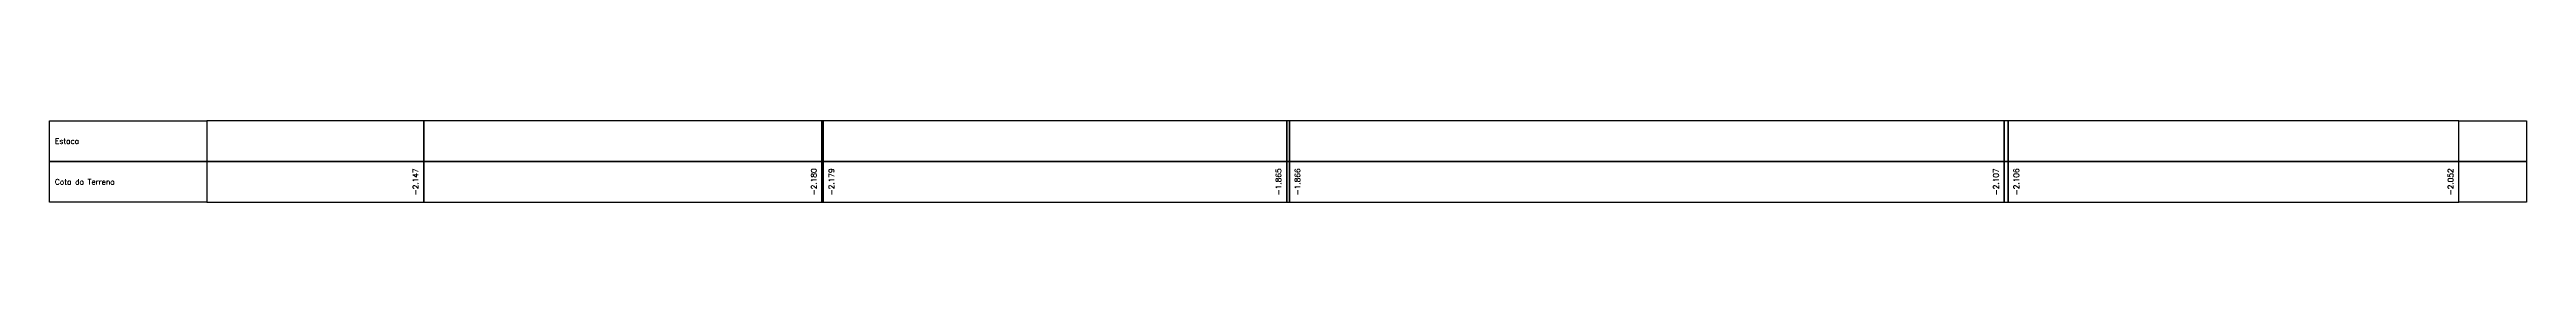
# Model space of a CAD drawing. Extents: x -6997814 to 14282083, y -16 to 289481930.
# Drawn here: x -22.6 to 160.1, y -7 to -1 of the extents above; entities that cross this region are included whole.
import ezdxf
from ezdxf.enums import TextEntityAlignment as Align

# ---------------------------------------------------------------- set-up
doc = ezdxf.new("R2010")
doc.units = 0
doc.header["$LTSCALE"] = 6.5
doc.layers.add('PS_PERFIL_COTA_LIN', color=7, linetype='CONTINUOUS')
doc.layers.add('PS_PERFIL_COTA_TXT', color=5, linetype='CONTINUOUS')
doc.styles.add('ROMANS', font='romans.shx')

msp = doc.modelspace()

# ---------------------------------------------------------------- linework, layer by layer
at = {"layer": 'PS_PERFIL_COTA_LIN', "linetype": 'Continuous', "lineweight": -2}
for points in [[(-11, -1), (-11, -4), (-22.6, -4), (-22.6, -1)], [(-11, -1), (-11, -4), (5, -4), (5, -1)], [(5, -1), (5, -4), (34.38014, -4), (34.38014, -1)], [(34.38014, -1), (34.38014, -4), (34.48014, -4), (34.48014, -1)], [(34.48014, -1), (34.48014, -4), (68.66154, -4), (68.66154, -1)], [(68.66154, -1), (68.66154, -4), (68.86154, -4), (68.86154, -1)], [(68.86154, -1), (68.86154, -4), (121.58601, -4), (121.58601, -1)], [(121.58601, -1), (121.58601, -4), (121.88601, -4), (121.88601, -1)], [(121.88601, -1), (121.88601, -4), (155.11932, -4), (155.11932, -1)], [(160.11932, -1), (160.11932, -4), (155.11932, -4), (155.11932, -1)], [(-11, -4), (-11, -7), (-22.6, -7), (-22.6, -4)], [(-11, -4), (-11, -7), (5, -7), (5, -4)], [(5, -4), (5, -7), (34.38014, -7), (34.38014, -4)], [(34.38014, -4), (34.38014, -7), (34.48014, -7), (34.48014, -4)], [(34.48014, -4), (34.48014, -7), (68.66154, -7), (68.66154, -4)], [(68.66154, -4), (68.66154, -7), (68.86154, -7), (68.86154, -4)], [(68.86154, -4), (68.86154, -7), (121.58601, -7), (121.58601, -4)], [(121.58601, -4), (121.58601, -7), (121.88601, -7), (121.88601, -4)], [(121.88601, -4), (121.88601, -7), (155.11932, -7), (155.11932, -4)], [(160.11932, -4), (160.11932, -7), (155.11932, -7), (155.11932, -4)]]:
    msp.add_lwpolyline(points, close=True, dxfattribs=at)

# ---------------------------------------------------------------- texts
at = {"layer": 'PS_PERFIL_COTA_TXT', "lineweight": -2, "style": 'ROMANS'}
for s, p in [('Estaca', (-22.2, -2.5)), ('Cota do Terreno', (-22.2, -5.5))]:
    msp.add_text(s, height=0.4, dxfattribs=at).set_placement(p, align=Align.MIDDLE_LEFT)
for s, p in [('-2.147', (4.6, -5.5)), ('-2.180', (33.98014, -5.5)), ('-1.865', (68.26154, -5.5)), ('-2.107', (121.18601, -5.5)), ('-2.052', (154.71932, -5.5))]:
    msp.add_text(s, height=0.4, rotation=90, dxfattribs=at).set_placement(p, align=Align.CENTER)
for s, p in [('-2.179', (34.88014, -5.5)), ('-1.866', (69.26154, -5.5)), ('-2.106', (122.28601, -5.5))]:
    msp.add_text(s, height=0.4, rotation=90, dxfattribs=at).set_placement(p, align=Align.TOP_CENTER)

doc.saveas('drawing.dxf')
